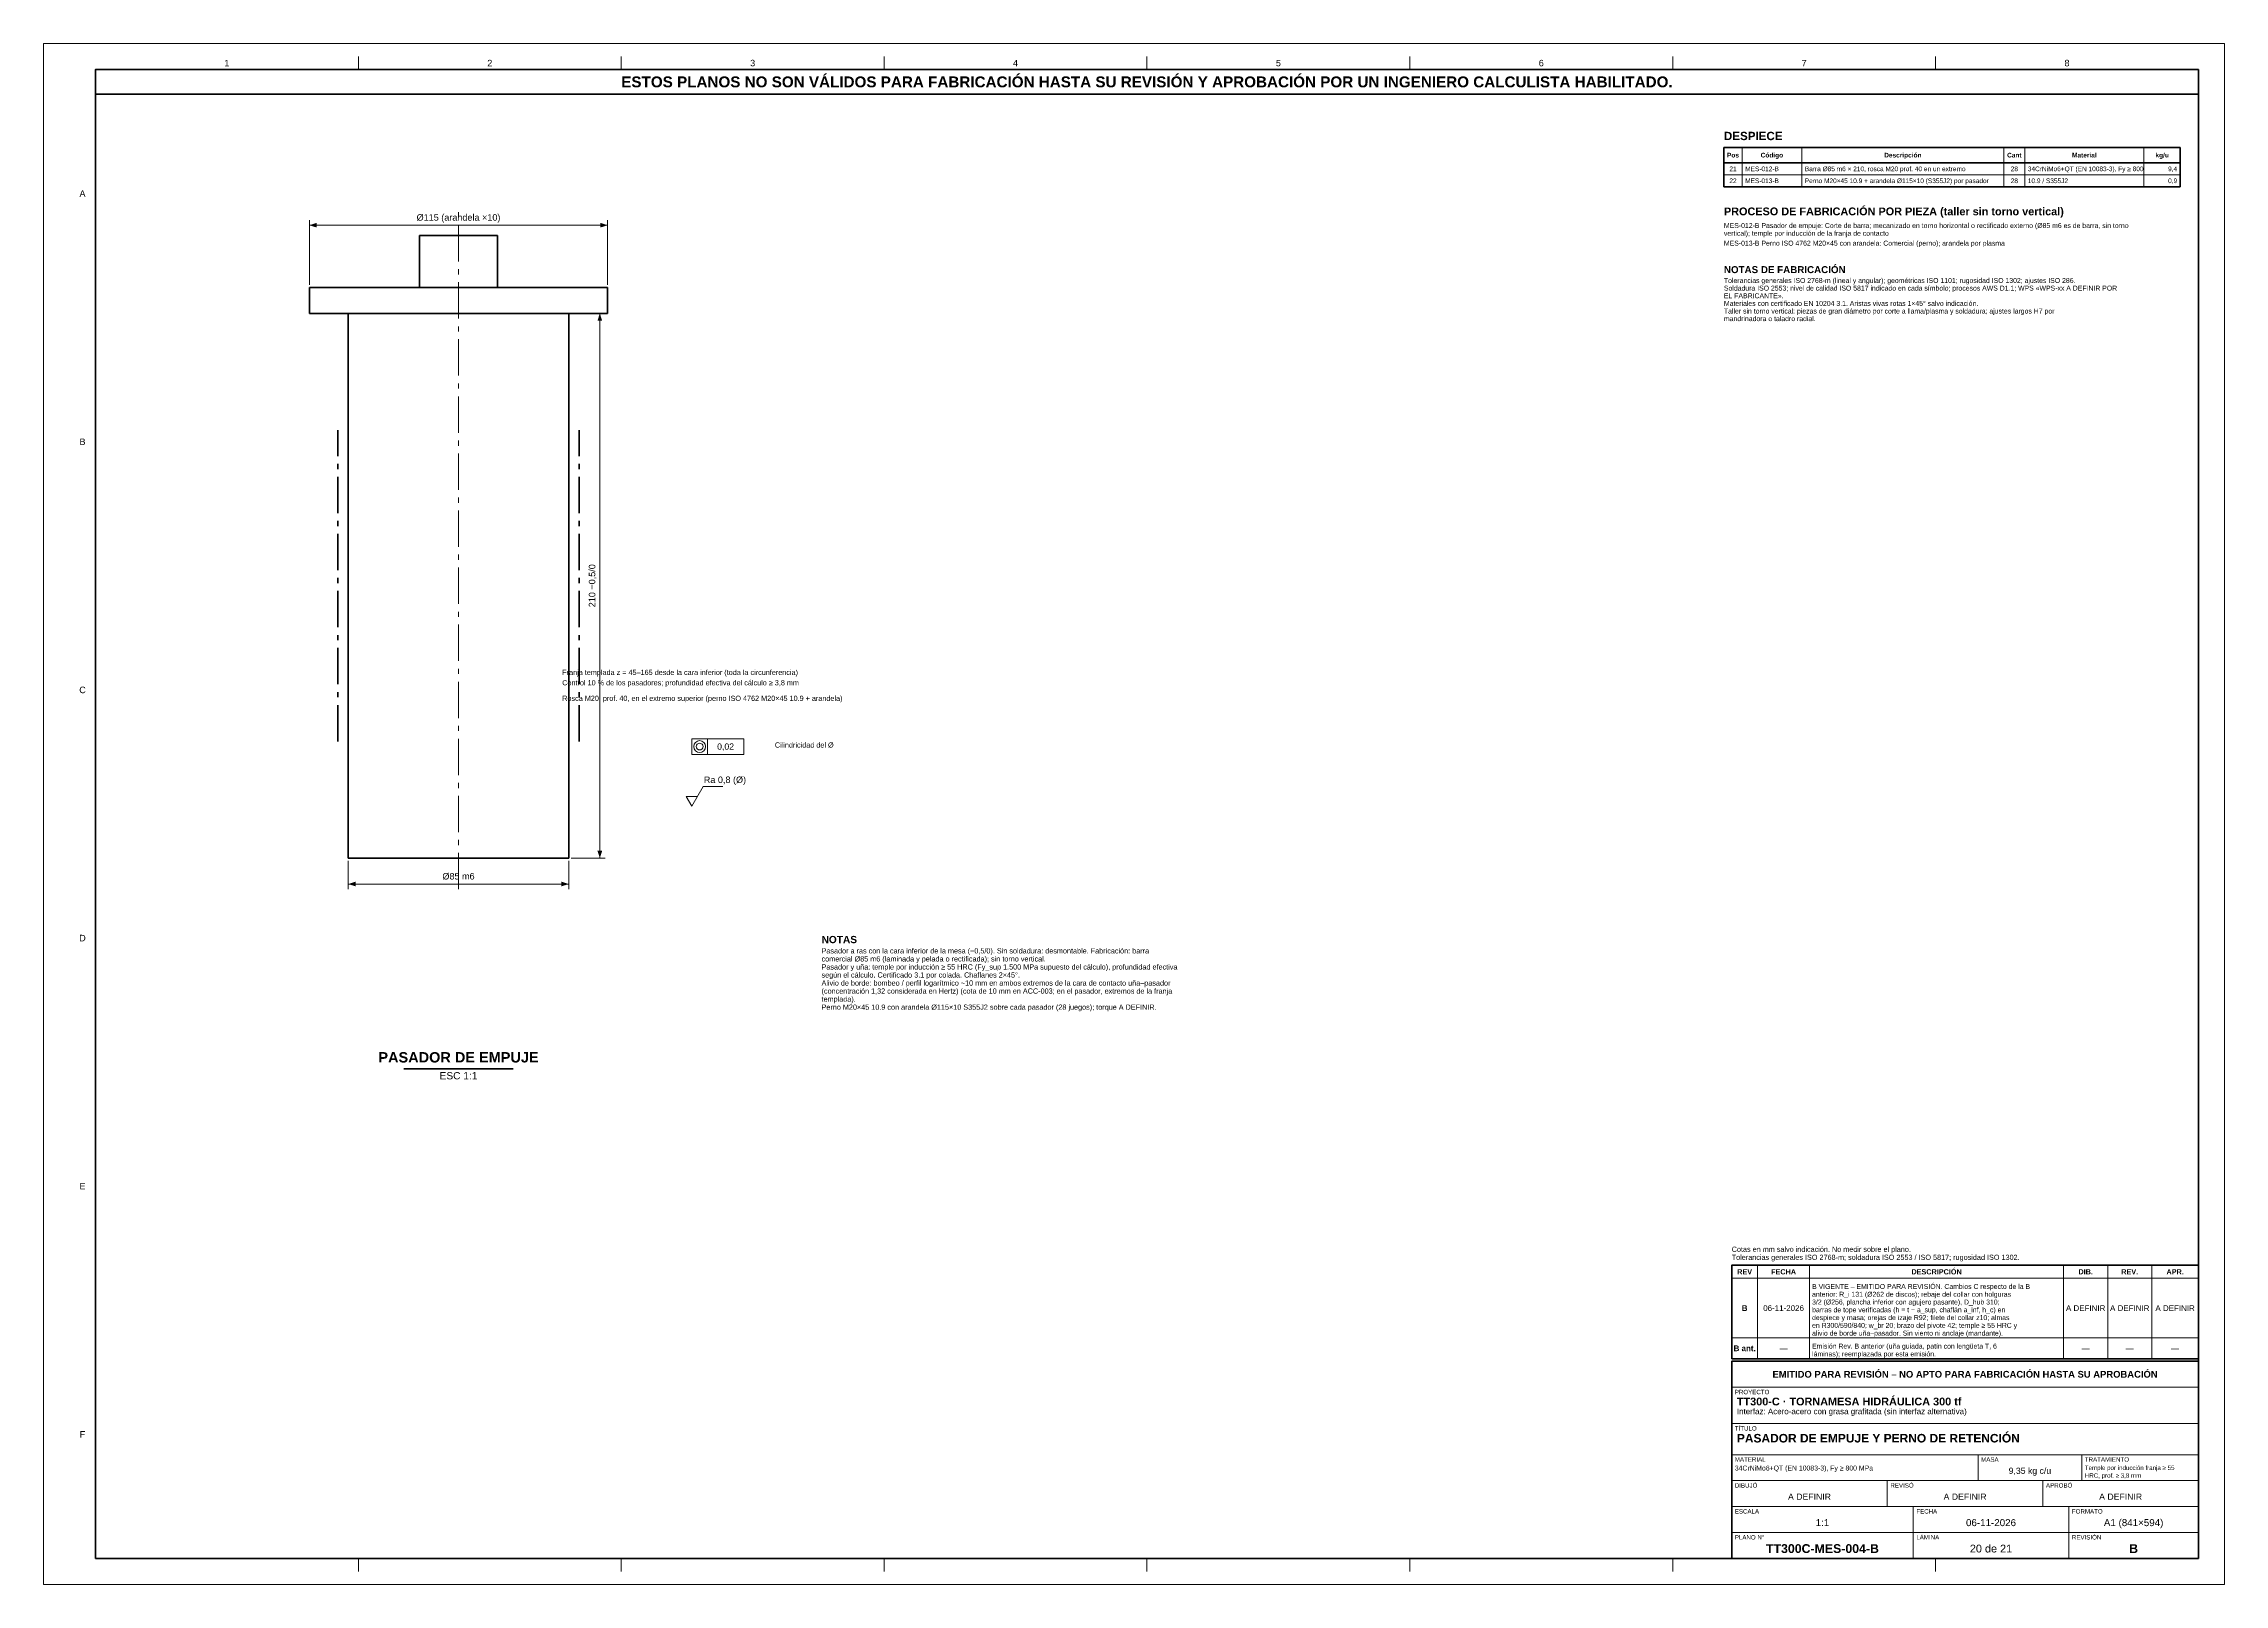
# Model space of a CAD drawing. Header units: millimetres. Extents: x 0 to 841, y 0 to 594.
import ezdxf
from ezdxf.enums import TextEntityAlignment as Align

# ---------------------------------------------------------------- set-up
doc = ezdxf.new("R2010")
doc.units = ezdxf.units.MM
doc.linetypes.add('EJE', pattern=[22, 14, -3, 2, -3])
for name, color, linetype, lineweight in [('COTA', 7, 'CONTINUOUS', 18), ('EJE', 7, 'EJE', 18), ('FINA', 7, 'CONTINUOUS', 18), ('MARCO', 7, 'CONTINUOUS', 70), ('TRAT', 7, 'EJE', 50), ('TXT', 7, 'CONTINUOUS', 25), ('VIS', 7, 'CONTINUOUS', 50)]:
    doc.layers.add(name, color=color, linetype=linetype, lineweight=lineweight)
doc.styles.add('STD', font='LiberationSans-Regular.ttf')
doc.styles.add('STDB', font='LiberationSans-Bold.ttf')

msp = doc.modelspace()

# ---------------------------------------------------------------- linework, layer by layer
at = {"layer": 'COTA'}
for p, q in [((102.5, 501), (102.5, 526)), ((102.5, 524), (217.5, 524)), ((217.5, 501), (217.5, 526)), ((203.5, 490), (216.5, 490)), ((214.5, 280), (214.5, 490)), ((256, 320), (256, 326)), ((247.8, 303.8), (252.2, 303.8)), ((117.5, 279), (117.5, 268)), ((202.5, 279), (202.5, 268)), ((203.5, 280), (216.5, 280)), ((117.5, 270), (202.5, 270))]:
    msp.add_line(p, q, dxfattribs=at)
msp.add_lwpolyline([(250, 320), (270, 320), (270, 326), (250, 326)], close=True, dxfattribs=at)
msp.add_lwpolyline([(247.8, 303.8), (250, 300), (254.4, 307.6), (262, 307.6)], dxfattribs=at)
for radius in [2.3, 1.3]:
    msp.add_circle((253, 323), radius, dxfattribs=at)
for points in [[(102.5, 524), (105.3, 523.1), (105.3, 524.9)], [(217.5, 524), (214.7, 524.9), (214.7, 523.1)], [(214.5, 490), (213.6, 487.2), (215.4, 487.2)], [(214.5, 280), (215.4, 282.8), (213.6, 282.8)], [(117.5, 270), (120.3, 269.1), (120.3, 270.9)], [(202.5, 270), (199.7, 270.9), (199.7, 269.1)]]:
    msp.add_solid(points, dxfattribs=at)
at = {"layer": 'EJE'}
msp.add_line((160, 268), (160, 530), dxfattribs=at)
at = {"layer": 'FINA'}
for p, q in [((121.38, 584), (121.38, 589)), ((222.75, 584), (222.75, 589)), ((324.12, 584), (324.12, 589)), ((425.5, 584), (425.5, 589)), ((526.88, 584), (526.88, 589)), ((628.25, 584), (628.25, 589)), ((729.62, 584), (729.62, 589)), ((655, 554), (655, 538.82)), ((678, 554), (678, 538.82)), ((756, 554), (756, 538.82)), ((764, 554), (764, 538.82)), ((810, 554), (810, 538.82)), ((648, 543.42), (824, 543.42)), ((651, 118), (831, 118)), ((661, 87), (661, 123)), ((681, 87), (681, 123)), ((779, 87), (779, 123)), ((796, 87), (796, 123)), ((813, 87), (813, 123)), ((651, 95), (831, 95)), ((651, 87), (831, 87)), ((651, 86), (831, 86)), ((651, 76), (831, 76)), ((651, 62), (831, 62)), ((651, 50), (831, 50)), ((746, 40), (746, 50)), ((786, 40), (786, 50)), ((651, 40), (831, 40)), ((711, 30), (711, 40)), ((771, 30), (771, 40)), ((651, 30), (831, 30)), ((721, 20), (721, 30)), ((781, 20), (781, 30)), ((651, 20), (831, 20)), ((721, 10), (721, 20)), ((781, 10), (781, 20)), ((121.38, 10), (121.38, 5)), ((222.75, 10), (222.75, 5)), ((324.12, 10), (324.12, 5)), ((425.5, 10), (425.5, 5)), ((526.88, 10), (526.88, 5)), ((628.25, 10), (628.25, 5)), ((729.62, 10), (729.62, 5))]:
    msp.add_line(p, q, dxfattribs=at)
msp.add_lwpolyline([(0, 0), (841, 0), (841, 594), (0, 594)], close=True, dxfattribs=at)
at = {"layer": 'MARCO'}
for points in [[(20, 10), (831, 10), (831, 584), (20, 584)], [(20, 574.5), (831, 574.5), (831, 584), (20, 584)], [(651, 87), (831, 87), (831, 123), (651, 123)], [(651, 10), (831, 10), (831, 86), (651, 86)]]:
    msp.add_lwpolyline(points, close=True, dxfattribs=at)
at = {"layer": 'TRAT'}
for p, q in [((113.5, 325), (113.5, 445)), ((206.5, 325), (206.5, 445))]:
    msp.add_line(p, q, dxfattribs=at)
at = {"layer": 'VIS'}
for p, q in [((648, 554), (824, 554)), ((648, 554), (648, 538.82)), ((648, 548.02), (824, 548.02)), ((824, 554), (824, 538.82)), ((648, 538.82), (824, 538.82)), ((138.92, 198.8), (181.08, 198.8))]:
    msp.add_line(p, q, dxfattribs=at)
for points in [[(145, 520), (145.6, 520), (146.2, 520), (146.8, 520), (147.4, 520), (148, 520), (148.6, 520), (149.2, 520), (149.8, 520), (150.4, 520), (151, 520), (151.6, 520), (152.2, 520), (152.8, 520), (153.4, 520), (154, 520), (154.6, 520), (155.2, 520), (155.8, 520), (156.4, 520), (157, 520), (157.6, 520), (158.2, 520), (158.8, 520), (159.4, 520), (160, 520), (160.6, 520), (161.2, 520), (161.8, 520), (162.4, 520), (163, 520), (163.6, 520), (164.2, 520), (164.8, 520), (165.4, 520), (166, 520), (166.6, 520), (167.2, 520), (167.8, 520), (168.4, 520), (169, 520), (169.6, 520), (170.2, 520), (170.8, 520), (171.4, 520), (172, 520), (172.6, 520), (173.2, 520), (173.8, 520), (174.4, 520), (175, 520)], [(145, 520), (145, 500)], [(175, 500), (175, 520)], [(102.5, 500), (103.1, 500), (103.7, 500), (104.31, 500), (104.91, 500), (105.51, 500), (106.11, 500), (106.71, 500), (107.32, 500), (107.92, 500), (108.52, 500), (109.12, 500), (109.73, 500), (110.33, 500), (110.93, 500), (111.53, 500), (112.13, 500), (112.74, 500), (113.34, 500), (113.94, 500), (114.54, 500), (115.14, 500), (115.75, 500), (116.35, 500), (116.95, 500), (117.55, 500), (118.15, 500), (118.76, 500), (119.36, 500), (119.96, 500), (120.56, 500), (121.16, 500), (121.77, 500), (122.37, 500), (122.97, 500), (123.57, 500), (124.18, 500), (124.78, 500), (125.38, 500), (125.98, 500), (126.58, 500), (127.19, 500), (127.79, 500), (128.39, 500), (128.99, 500), (129.59, 500), (130.2, 500), (130.8, 500), (131.4, 500), (132, 500), (132.6, 500), (133.21, 500), (133.81, 500), (134.41, 500), (135.01, 500), (135.62, 500), (136.22, 500), (136.82, 500), (137.42, 500), (138.02, 500), (138.63, 500), (139.23, 500), (139.83, 500), (140.43, 500), (141.03, 500), (141.64, 500), (142.24, 500), (142.84, 500), (143.44, 500), (144.04, 500), (144.65, 500), (145.25, 500), (145.85, 500), (146.45, 500), (147.05, 500), (147.66, 500), (148.26, 500), (148.86, 500), (149.46, 500), (150.07, 500), (150.67, 500), (151.27, 500), (151.87, 500), (152.47, 500), (153.08, 500), (153.68, 500), (154.28, 500), (154.88, 500), (155.48, 500), (156.09, 500), (156.69, 500), (157.29, 500), (157.89, 500), (158.49, 500), (159.1, 500), (159.7, 500), (160.3, 500), (160.9, 500), (161.51, 500), (162.11, 500), (162.71, 500), (163.31, 500), (163.91, 500), (164.52, 500), (165.12, 500), (165.72, 500), (166.32, 500), (166.92, 500), (167.53, 500), (168.13, 500), (168.73, 500), (169.33, 500), (169.93, 500), (170.54, 500), (171.14, 500), (171.74, 500), (172.34, 500), (172.95, 500), (173.55, 500), (174.15, 500), (174.75, 500), (175.35, 500), (175.96, 500), (176.56, 500), (177.16, 500), (177.76, 500), (178.36, 500), (178.97, 500), (179.57, 500), (180.17, 500), (180.77, 500), (181.37, 500), (181.98, 500), (182.58, 500), (183.18, 500), (183.78, 500), (184.38, 500), (184.99, 500), (185.59, 500), (186.19, 500), (186.79, 500), (187.4, 500), (188, 500), (188.6, 500), (189.2, 500), (189.8, 500), (190.41, 500), (191.01, 500), (191.61, 500), (192.21, 500), (192.81, 500), (193.42, 500), (194.02, 500), (194.62, 500), (195.22, 500), (195.82, 500), (196.43, 500), (197.03, 500), (197.63, 500), (198.23, 500), (198.84, 500), (199.44, 500), (200.04, 500), (200.64, 500), (201.24, 500), (201.85, 500), (202.45, 500), (203.05, 500), (203.65, 500), (204.25, 500), (204.86, 500), (205.46, 500), (206.06, 500), (206.66, 500), (207.26, 500), (207.87, 500), (208.47, 500), (209.07, 500), (209.67, 500), (210.27, 500), (210.88, 500), (211.48, 500), (212.08, 500), (212.68, 500), (213.29, 500), (213.89, 500), (214.49, 500), (215.09, 500), (215.69, 500), (216.3, 500), (216.9, 500), (217.5, 500)], [(102.5, 500), (102.5, 490)], [(217.5, 490), (217.5, 500)], [(102.5, 490), (103.1, 490), (103.7, 490), (104.31, 490), (104.91, 490), (105.51, 490), (106.11, 490), (106.71, 490), (107.32, 490), (107.92, 490), (108.52, 490), (109.12, 490), (109.73, 490), (110.33, 490), (110.93, 490), (111.53, 490), (112.13, 490), (112.74, 490), (113.34, 490), (113.94, 490), (114.54, 490), (115.14, 490), (115.75, 490), (116.35, 490), (116.95, 490), (117.55, 490), (118.15, 490), (118.76, 490), (119.36, 490), (119.96, 490), (120.56, 490), (121.16, 490), (121.77, 490), (122.37, 490), (122.97, 490), (123.57, 490), (124.18, 490), (124.78, 490), (125.38, 490), (125.98, 490), (126.58, 490), (127.19, 490), (127.79, 490), (128.39, 490), (128.99, 490), (129.59, 490), (130.2, 490), (130.8, 490), (131.4, 490), (132, 490), (132.6, 490), (133.21, 490), (133.81, 490), (134.41, 490), (135.01, 490), (135.62, 490), (136.22, 490), (136.82, 490), (137.42, 490), (138.02, 490), (138.63, 490), (139.23, 490), (139.83, 490), (140.43, 490), (141.03, 490), (141.64, 490), (142.24, 490), (142.84, 490), (143.44, 490), (144.04, 490), (144.65, 490), (145.25, 490), (145.85, 490), (146.45, 490), (147.05, 490), (147.66, 490), (148.26, 490), (148.86, 490), (149.46, 490), (150.07, 490), (150.67, 490), (151.27, 490), (151.87, 490), (152.47, 490), (153.08, 490), (153.68, 490), (154.28, 490), (154.88, 490), (155.48, 490), (156.09, 490), (156.69, 490), (157.29, 490), (157.89, 490), (158.49, 490), (159.1, 490), (159.7, 490), (160.3, 490), (160.9, 490), (161.51, 490), (162.11, 490), (162.71, 490), (163.31, 490), (163.91, 490), (164.52, 490), (165.12, 490), (165.72, 490), (166.32, 490), (166.92, 490), (167.53, 490), (168.13, 490), (168.73, 490), (169.33, 490), (169.93, 490), (170.54, 490), (171.14, 490), (171.74, 490), (172.34, 490), (172.95, 490), (173.55, 490), (174.15, 490), (174.75, 490), (175.35, 490), (175.96, 490), (176.56, 490), (177.16, 490), (177.76, 490), (178.36, 490), (178.97, 490), (179.57, 490), (180.17, 490), (180.77, 490), (181.37, 490), (181.98, 490), (182.58, 490), (183.18, 490), (183.78, 490), (184.38, 490), (184.99, 490), (185.59, 490), (186.19, 490), (186.79, 490), (187.4, 490), (188, 490), (188.6, 490), (189.2, 490), (189.8, 490), (190.41, 490), (191.01, 490), (191.61, 490), (192.21, 490), (192.81, 490), (193.42, 490), (194.02, 490), (194.62, 490), (195.22, 490), (195.82, 490), (196.43, 490), (197.03, 490), (197.63, 490), (198.23, 490), (198.84, 490), (199.44, 490), (200.04, 490), (200.64, 490), (201.24, 490), (201.85, 490), (202.45, 490), (203.05, 490), (203.65, 490), (204.25, 490), (204.86, 490), (205.46, 490), (206.06, 490), (206.66, 490), (207.26, 490), (207.87, 490), (208.47, 490), (209.07, 490), (209.67, 490), (210.27, 490), (210.88, 490), (211.48, 490), (212.08, 490), (212.68, 490), (213.29, 490), (213.89, 490), (214.49, 490), (215.09, 490), (215.69, 490), (216.3, 490), (216.9, 490), (217.5, 490)], [(117.5, 490), (117.5, 280)], [(202.5, 280), (202.5, 490)], [(117.5, 280), (118.1, 280), (118.71, 280), (119.31, 280), (119.91, 280), (120.51, 280), (121.12, 280), (121.72, 280), (122.32, 280), (122.93, 280), (123.53, 280), (124.13, 280), (124.73, 280), (125.34, 280), (125.94, 280), (126.54, 280), (127.15, 280), (127.75, 280), (128.35, 280), (128.95, 280), (129.56, 280), (130.16, 280), (130.76, 280), (131.37, 280), (131.97, 280), (132.57, 280), (133.17, 280), (133.78, 280), (134.38, 280), (134.98, 280), (135.59, 280), (136.19, 280), (136.79, 280), (137.39, 280), (138, 280), (138.6, 280), (139.2, 280), (139.8, 280), (140.41, 280), (141.01, 280), (141.61, 280), (142.22, 280), (142.82, 280), (143.42, 280), (144.02, 280), (144.63, 280), (145.23, 280), (145.83, 280), (146.44, 280), (147.04, 280), (147.64, 280), (148.24, 280), (148.85, 280), (149.45, 280), (150.05, 280), (150.66, 280), (151.26, 280), (151.86, 280), (152.46, 280), (153.07, 280), (153.67, 280), (154.27, 280), (154.88, 280), (155.48, 280), (156.08, 280), (156.68, 280), (157.29, 280), (157.89, 280), (158.49, 280), (159.1, 280), (159.7, 280), (160.3, 280), (160.9, 280), (161.51, 280), (162.11, 280), (162.71, 280), (163.32, 280), (163.92, 280), (164.52, 280), (165.12, 280), (165.73, 280), (166.33, 280), (166.93, 280), (167.54, 280), (168.14, 280), (168.74, 280), (169.34, 280), (169.95, 280), (170.55, 280), (171.15, 280), (171.76, 280), (172.36, 280), (172.96, 280), (173.56, 280), (174.17, 280), (174.77, 280), (175.37, 280), (175.98, 280), (176.58, 280), (177.18, 280), (177.78, 280), (178.39, 280), (178.99, 280), (179.59, 280), (180.2, 280), (180.8, 280), (181.4, 280), (182, 280), (182.61, 280), (183.21, 280), (183.81, 280), (184.41, 280), (185.02, 280), (185.62, 280), (186.22, 280), (186.83, 280), (187.43, 280), (188.03, 280), (188.63, 280), (189.24, 280), (189.84, 280), (190.44, 280), (191.05, 280), (191.65, 280), (192.25, 280), (192.85, 280), (193.46, 280), (194.06, 280), (194.66, 280), (195.27, 280), (195.87, 280), (196.47, 280), (197.07, 280), (197.68, 280), (198.28, 280), (198.88, 280), (199.49, 280), (200.09, 280), (200.69, 280), (201.29, 280), (201.9, 280), (202.5, 280)]]:
    msp.add_lwpolyline(points, dxfattribs=at)

# ---------------------------------------------------------------- texts
at = {"layer": 'TXT'}
for s, height, style, p in [('1', 2.5, 'STD', (70.69, 586.5)), ('2', 2.5, 'STD', (172.06, 586.5)), ('ESTOS PLANOS NO SON VÁLIDOS PARA FABRICACIÓN HASTA SU REVISIÓN Y APROBACIÓN POR UN INGENIERO CALCULISTA HABILITADO.', 4.2, 'STDB', (425.5, 579.25)), ('3', 2.5, 'STD', (273.44, 586.5)), ('4', 2.5, 'STD', (374.81, 586.5)), ('5', 2.5, 'STD', (476.19, 586.5)), ('6', 2.5, 'STD', (577.56, 586.5)), ('7', 2.5, 'STD', (678.94, 586.5)), ('8', 2.5, 'STD', (780.31, 586.5)), ('Pos', 1.8, 'STDB', (651.5, 551.01)), ('Código', 1.8, 'STDB', (666.5, 551.01)), ('Descripción', 1.8, 'STDB', (717, 551.01)), ('Cant', 1.8, 'STDB', (760, 551.01)), ('Material', 1.8, 'STDB', (787, 551.01)), ('kg/u', 1.8, 'STDB', (817, 551.01)), ('21', 1.8, 'STD', (651.5, 545.72)), ('22', 1.8, 'STD', (651.5, 541.12)), ('28', 1.8, 'STD', (760, 545.72)), ('28', 1.8, 'STD', (760, 541.12)), ('A', 2.5, 'STD', (15, 536.17)), ('B', 2.5, 'STD', (15, 440.5)), ('C', 2.5, 'STD', (15, 344.83)), ('0,02', 2.4, 'STD', (263, 323)), ('D', 2.5, 'STD', (15, 249.17)), ('E', 2.5, 'STD', (15, 153.5)), ('REV', 2, 'STDB', (656, 120.5)), ('FECHA', 2, 'STDB', (671, 120.5)), ('DESCRIPCIÓN', 2, 'STDB', (730, 120.5)), ('DIB.', 2, 'STDB', (787.5, 120.5)), ('REV.', 2, 'STDB', (804.5, 120.5)), ('APR.', 2, 'STDB', (822, 120.5)), ('B', 2.2, 'STDB', (656, 106.5)), ('06-11-2026', 2.2, 'STD', (671, 106.5)), ('A DEFINIR', 2.2, 'STD', (787.5, 106.5)), ('A DEFINIR', 2.2, 'STD', (804.5, 106.5)), ('A DEFINIR', 2.2, 'STD', (822, 106.5)), ('B ant.', 2.2, 'STDB', (656, 91)), ('—', 2.2, 'STD', (671, 91)), ('—', 2.2, 'STD', (787.5, 91)), ('—', 2.2, 'STD', (804.5, 91)), ('—', 2.2, 'STD', (822, 91)), ('EMITIDO PARA REVISIÓN – NO APTO PARA FABRICACIÓN HASTA SU APROBACIÓN', 2.6, 'STDB', (741, 81)), ('F', 2.5, 'STD', (15, 57.83)), ('9,35 kg c/u', 2.4, 'STD', (766, 43.8)), ('A DEFINIR', 2.4, 'STD', (681, 33.8)), ('A DEFINIR', 2.4, 'STD', (741, 33.8)), ('A DEFINIR', 2.4, 'STD', (801, 33.8)), ('A1 (841×594)', 2.7, 'STD', (806, 23.8)), ('1:1', 2.7, 'STD', (686, 23.8)), ('06-11-2026', 2.7, 'STD', (751, 23.8)), ('TT300C-MES-004-B', 3.4, 'STDB', (686, 13.8)), ('20 de 21', 3, 'STD', (751, 13.8)), ('B', 3.4, 'STDB', (806, 13.8))]:
    msp.add_text(s, height=height, dxfattribs=dict(at, style=style)).set_placement(p, align=Align.MIDDLE_CENTER)
for s, height, style, p in [('DESPIECE', 3.2, 'STDB', (648, 560)), ('PROCESO DE FABRICACIÓN POR PIEZA (taller sin torno vertical)', 3, 'STDB', (648, 530.82)), ('vertical); temple por inducción de la franja de contacto', 1.9, 'STD', (648, 521.82)), ('MES-012-B Pasador de empuje: Corte de barra; mecanizado en torno horizontal o rectificado externo (Ø85 m6 es de barra, sin torno', 1.9, 'STD', (648, 524.82)), ('MES-013-B Perno ISO 4762 M20×45 con arandela: Comercial (perno); arandela por plasma', 1.9, 'STD', (648, 518.02)), ('NOTAS DE FABRICACIÓN', 2.7, 'STDB', (648, 508.22)), ('Tolerancias generales ISO 2768-m (lineal y angular); geométricas ISO 1101; rugosidad ISO 1302; ajustes ISO 286.', 1.9, 'STD', (648, 503.63)), ('Soldadura ISO 2553; nivel de calidad ISO 5817 indicado en cada símbolo; procesos AWS D1.1; WPS «WPS-xx A DEFINIR POR', 1.9, 'STD', (648, 500.69)), ('EL FABRICANTE».', 1.9, 'STD', (648, 497.74)), ('Taller sin torno vertical: piezas de gran diámetro por corte a llama/plasma y soldadura; ajustes largos H7 por', 1.9, 'STD', (648, 491.85)), ('mandrinadora o taladro radial.', 1.9, 'STD', (648, 488.91)), ('Materiales con certificado EN 10204 3.1. Aristas vivas rotas 1×45° salvo indicación.', 1.9, 'STD', (648, 494.8)), ('Pasador a ras con la cara inferior de la mesa (−0,5/0). Sin soldadura: desmontable. Fabricación: barra', 2, 'STD', (300, 245.24)), ('NOTAS', 2.8, 'STDB', (300, 250)), ('según el cálculo. Certificado 3.1 por colada. Chaflanes 2×45°.', 2, 'STD', (300, 235.94)), ('comercial Ø85 m6 (laminada y pelada o rectificada); sin torno vertical.', 2, 'STD', (300, 242.14)), ('Pasador y uña: temple por inducción ≥ 55 HRC (Fy_sup 1.500 MPa supuesto del cálculo), profundidad efectiva', 2, 'STD', (300, 239.04)), ('Alivio de borde: bombeo / perfil logarítmico ~10 mm en ambos extremos de la cara de contacto uña–pasador', 2, 'STD', (300, 232.84)), ('(concentración 1,32 considerada en Hertz) (cota de 10 mm en ACC-003; en el pasador, extremos de la franja', 2, 'STD', (300, 229.74)), ('templada).', 2, 'STD', (300, 226.64)), ('Perno M20×45 10.9 con arandela Ø115×10 S355J2 sobre cada pasador (28 juegos); torque A DEFINIR.', 2, 'STD', (300, 223.54)), ('3/2 (Ø256, plancha inferior con agujero pasante), D_hub 310;', 1.9, 'STD', (682, 109.8)), ('anterior: R_i 131 (Ø262 de discos); rebaje del collar con holguras', 1.9, 'STD', (682, 112.8)), ('B VIGENTE – EMITIDO PARA REVISIÓN. Cambios C respecto de la B', 1.9, 'STD', (682, 115.8)), ('despiece y masa; orejas de izaje R92; filete del collar z10; almas', 1.9, 'STD', (682, 103.8)), ('barras de tope verificadas (h = t − a_sup, chaflán a_inf, h_c) en', 1.9, 'STD', (682, 106.8)), ('en R300/590/840; w_br 20; brazo del pivote 42; temple ≥ 55 HRC y', 1.9, 'STD', (682, 100.8)), ('alivio de borde uña–pasador. Sin viento ni anclaje (mandante).', 1.9, 'STD', (682, 97.8)), ('Emisión Rev. B anterior (uña guiada, patín con lengüeta T, 6', 1.9, 'STD', (682, 92.8)), ('láminas); reemplazada por esta emisión.', 1.9, 'STD', (682, 89.8)), ('PROYECTO', 1.7, 'STD', (652.2, 75)), ('TT300-C · TORNAMESA HIDRÁULICA 300 tf', 3, 'STDB', (653, 72)), ('Interfaz: Acero-acero con grasa grafitada (sin interfaz alternativa)', 2.2, 'STD', (653, 67.8)), ('TÍTULO', 1.7, 'STD', (652.2, 61)), ('PASADOR DE EMPUJE Y PERNO DE RETENCIÓN', 3.3, 'STDB', (653, 58)), ('34CrNiMo6+QT (EN 10083-3), Fy ≥ 800 MPa', 1.9, 'STD', (652.2, 45.8)), ('MATERIAL', 1.7, 'STD', (652.2, 49)), ('MASA', 1.7, 'STD', (747.2, 49)), ('TRATAMIENTO', 1.7, 'STD', (787.2, 49)), ('Temple por inducción franja ≥ 55', 1.7, 'STD', (787.2, 45.8)), ('HRC, prof. ≥ 3,8 mm', 1.7, 'STD', (787.2, 42.8)), ('DIBUJÓ', 1.7, 'STD', (652.2, 39)), ('REVISÓ', 1.7, 'STD', (712.2, 39)), ('APROBÓ', 1.7, 'STD', (772.2, 39)), ('ESCALA', 1.7, 'STD', (652.2, 29)), ('FECHA', 1.7, 'STD', (722.2, 29)), ('FORMATO', 1.7, 'STD', (782.2, 29)), ('PLANO N°', 1.7, 'STD', (652.2, 19)), ('LÁMINA', 1.7, 'STD', (722.2, 19)), ('REVISIÓN', 1.7, 'STD', (782.2, 19))]:
    msp.add_text(s, height=height, dxfattribs=dict(at, style=style)).set_placement(p, align=Align.TOP_LEFT)
at = {"layer": 'TXT', "style": 'STD'}
for s, p in [('Barra Ø85 m6 × 210, rosca M20 prof. 40 en un extremo', (679.2, 545.72)), ('34CrNiMo6+QT (EN 10083-3), Fy ≥ 800 ', (765.2, 545.72)), ('MES-012-B', (656.2, 545.72)), ('MES-013-B', (656.2, 541.12)), ('Perno M20×45 10.9 + arandela Ø115×10 (S355J2) por pasador', (679.2, 541.12)), ('10.9 / S355J2', (765.2, 541.12))]:
    msp.add_text(s, height=1.8, dxfattribs=at).set_placement(p, align=Align.MIDDLE_LEFT)
for s, p in [('0,9', (822.8, 541.12)), ('9,4', (822.8, 545.72))]:
    msp.add_text(s, height=1.8, dxfattribs=at).set_placement(p, align=Align.MIDDLE_RIGHT)
at = {"layer": 'TXT'}
for s, height, style, p in [('Ø115 (arandela ×10)', 2.5, 'STD', (160, 525)), ('Ø85 m6', 2.5, 'STD', (160, 271)), ('PASADOR DE EMPUJE', 4, 'STDB', (160, 200))]:
    msp.add_text(s, height=height, dxfattribs=dict(at, style=style)).set_placement(p, align=Align.BOTTOM_CENTER)
at = {"layer": 'TXT', "style": 'STD'}
msp.add_text('210 −0,5/0', height=2.5, rotation=90, dxfattribs=at).set_placement((213.5, 385), align=Align.BOTTOM_CENTER)
for s, height, p in [('Control 10 % de los pasadores; profundidad efectiva del cálculo ≥ 3,8 mm', 2, (200, 346)), ('Franja templada z = 45–165 desde la cara inferior (toda la circunferencia)', 2, (200, 350)), ('Rosca M20, prof. 40, en el extremo superior (perno ISO 4762 M20×45 10.9 + arandela)', 2, (200, 340)), ('Cilindricidad del Ø', 2, (282, 322)), ('Ra 0,8 (Ø)', 2.5, (254.6, 308.2)), ('Tolerancias generales ISO 2768-m; soldadura ISO 2553 / ISO 5817; rugosidad ISO 1302.', 2, (651, 124.5)), ('Cotas en mm salvo indicación. No medir sobre el plano.', 2, (651, 127.6))]:
    msp.add_text(s, height=height, dxfattribs=at).set_placement(p, align=Align.BOTTOM_LEFT)
msp.add_text('ESC 1:1', height=2.8, dxfattribs=at).set_placement((160, 197.5), align=Align.TOP_CENTER)

doc.saveas('drawing.dxf')
